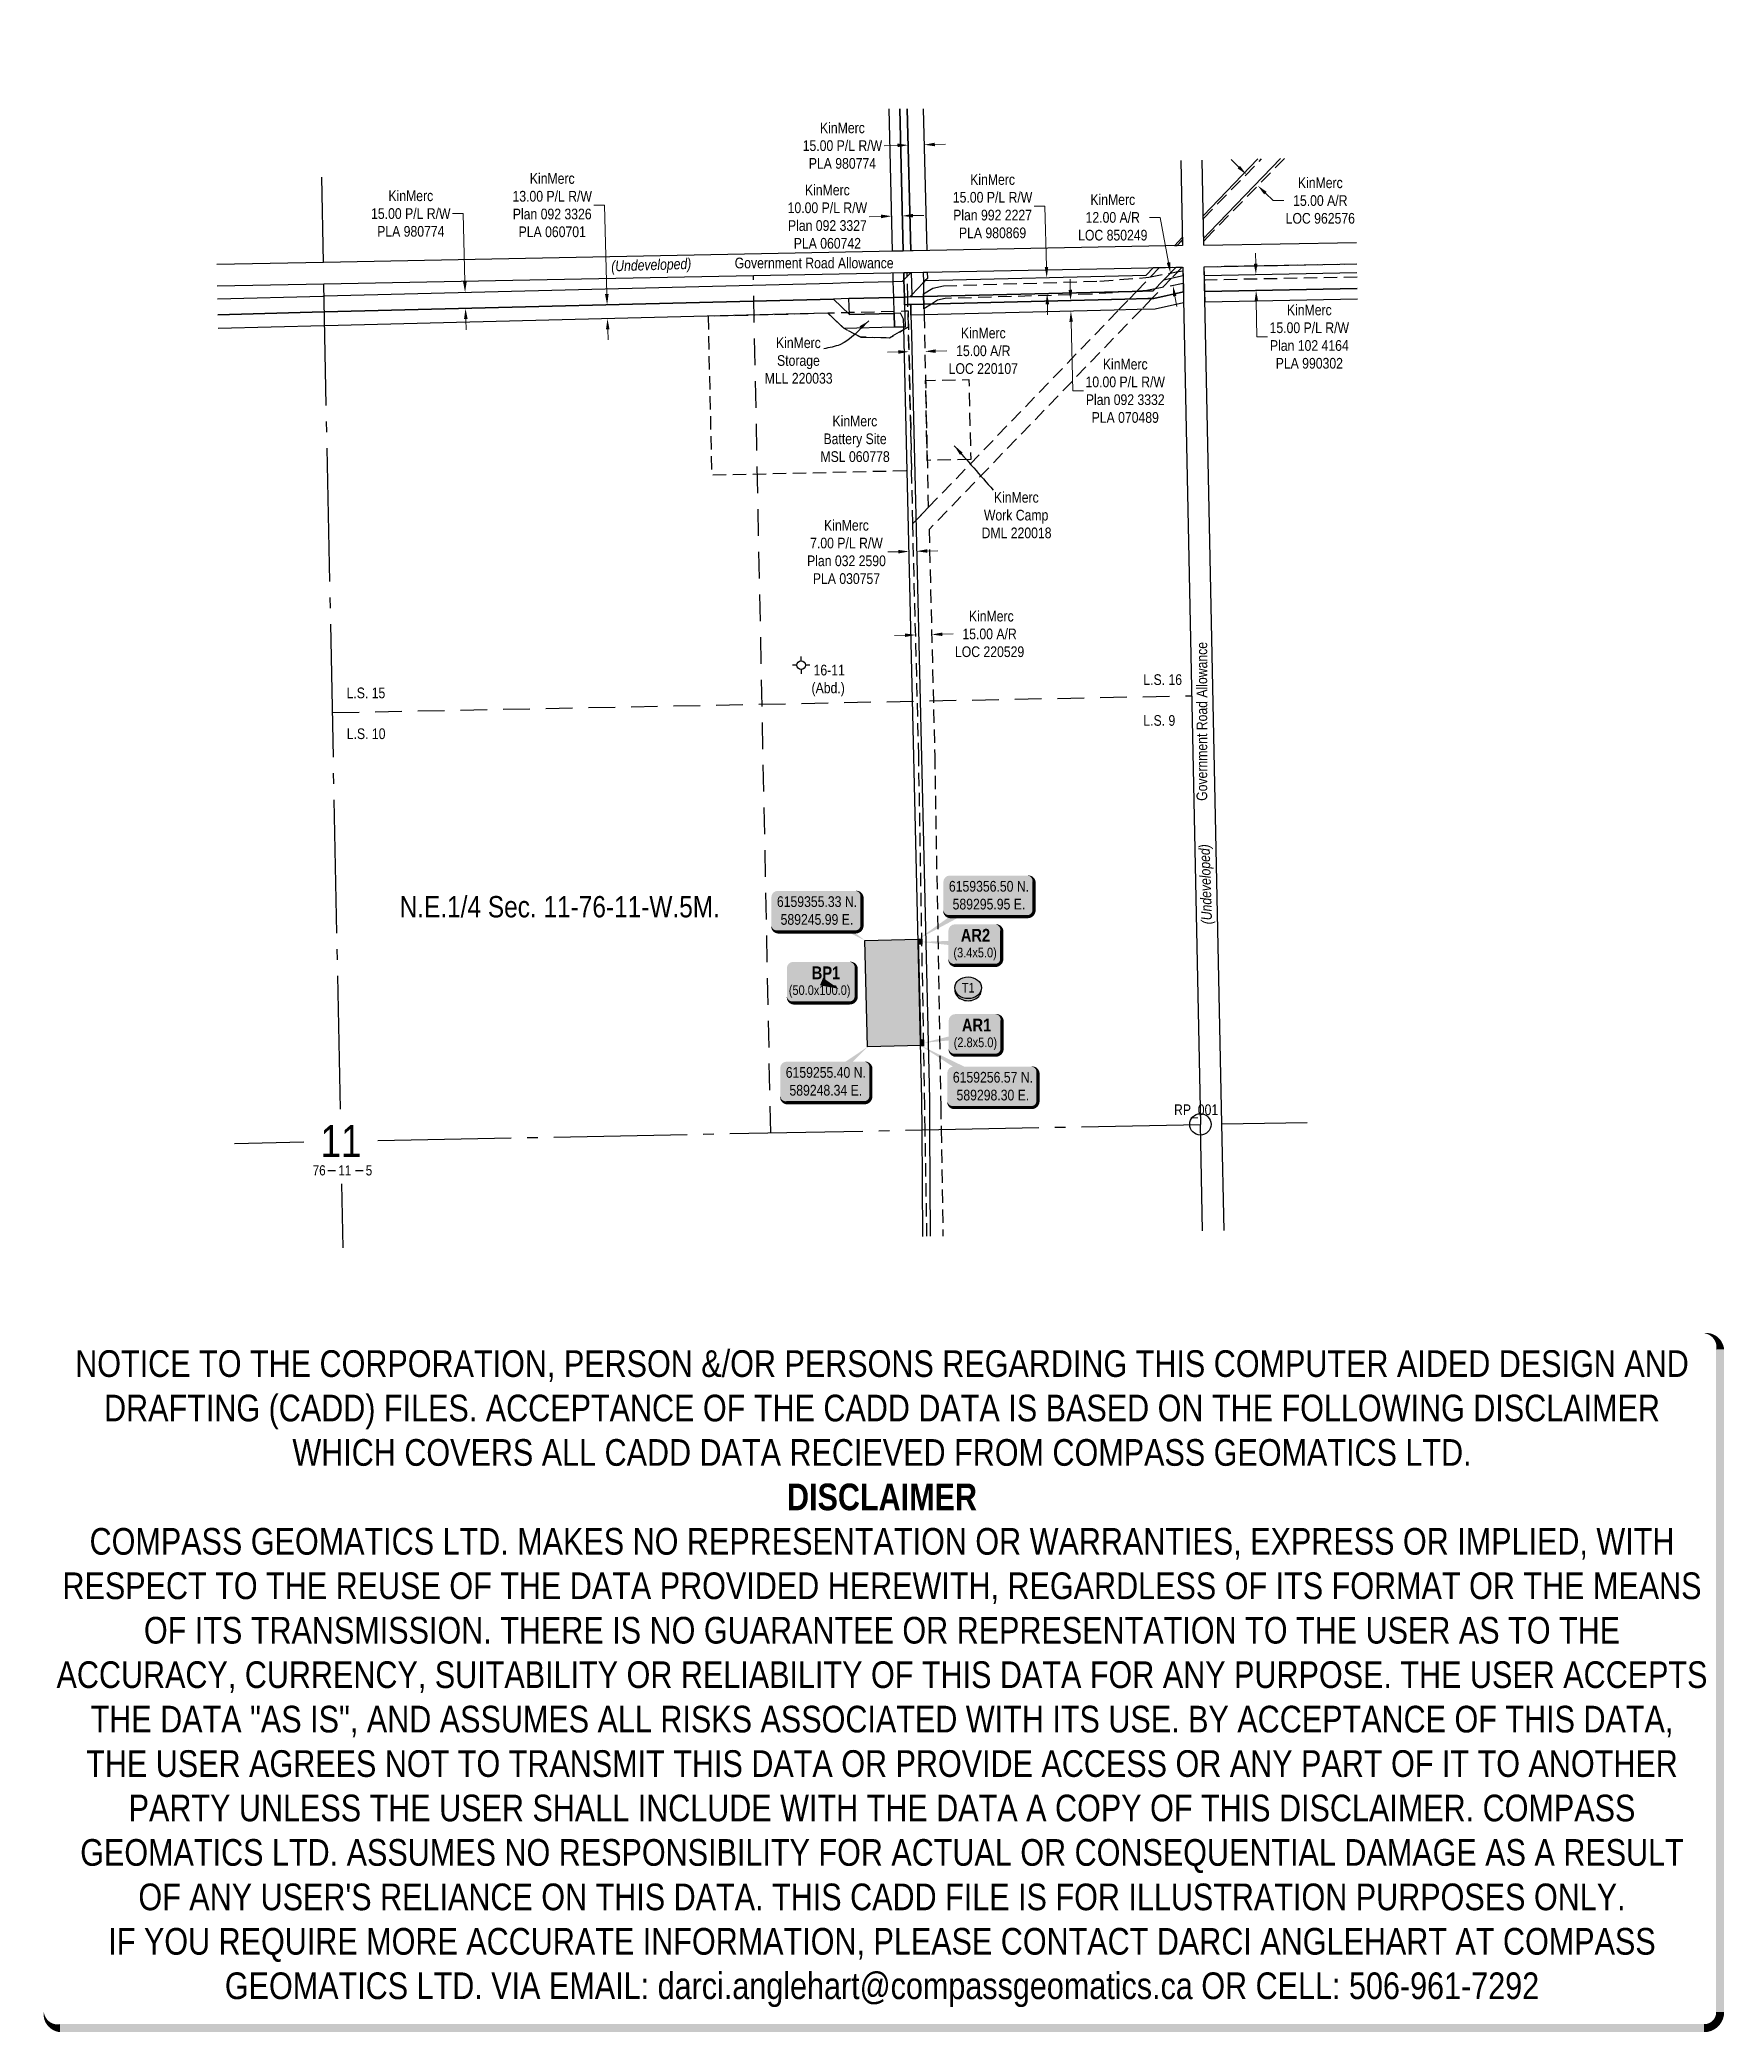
# Model space of a CAD drawing. Extents: x 588472 to 590052, y 6158331 to 6160200.
import ezdxf
from ezdxf.enums import TextEntityAlignment as Align

# ---------------------------------------------------------------- set-up
doc = ezdxf.new("R2010")
doc.units = 0
doc.header["$LTSCALE"] = 5
doc.header["$PDSIZE"] = 0.5
for name, pattern in [('foc-ACCESSROAD', [3.75, 2.5, -1.25]), ('foc-LSD', [8, 5, -3]), ('foc-QUARTERLINE', [33, 25, -3, 2, -3])]:
    doc.linetypes.add(name, pattern=pattern)
doc.layers.get('Defpoints').update_dxf_attribs({"color": 9})
for name, color, linetype in [('10', 1, 'Continuous'), ('35', 37, 'Continuous'), ('9', 3, 'Continuous'), ('AB_SEC_N83UTMz11', 7, 'Continuous'), ('C-AR', 13, 'foc-ACCESSROAD'), ('C-RW', 13, 'Continuous'), ('C-SYMBOL', 7, 'Continuous'), ('C-WS', 13, 'foc-ACCESSROAD'), ('DETAIL-T', 7, 'Continuous'), ('F-WS-S', 190, 'Continuous'), ('L-ROAD-T', 7, 'Continuous'), ('L-SEC', 7, 'Continuous'), ('L-SECLBL', 7, 'Continuous'), ('L-SECQ', 8, 'foc-QUARTERLINE'), ('L-SECTION-LSD', 7, 'foc-LSD'), ('P-CROSSINGS', 250, 'Continuous'), ('P-TEMP-BLOCKS', 250, 'Continuous'), ('P-TEMP-H', 41, 'Continuous'), ('P-TEMP_WORKSPACE', 46, 'Continuous'), ('P-WORKAREA', 113, 'Continuous'), ('P-WORKAREA-H', 111, 'Continuous')]:
    doc.layers.add(name, color=color, linetype=linetype)
for name, color, linetype, lineweight in [('C-AR-T', 13, 'Continuous', 9), ('C-RW-T', 13, 'Continuous', 9), ('C-WS-T', 13, 'Continuous', 9), ('T-TEXT', 48, 'Continuous', 18)]:
    doc.layers.add(name, color=color, linetype=linetype, lineweight=lineweight)
doc.layers.add('DISCLAIMER', color=7, linetype='Continuous', plot=False)
doc.styles.add('100L', font='ARIALN.TTF', dxfattribs={"height": 11})
doc.styles.add('175L', font='ARIALN.TTF', dxfattribs={"height": 20})
doc.styles.add('80', font='ARIALN.TTF', dxfattribs={"height": 10})
doc.styles.add('80CG', font='ARIALN.TTF', dxfattribs={"height": 10})
doc.styles.add('80L', font='ARIALN.TTF', dxfattribs={"height": 10})
doc.styles.add('80LS', font='ARIALNI.TTF', dxfattribs={"height": 10})
doc.styles.add('BOLD', font='ARIALNB.TTF')
doc.styles.add('SIMPLEX', font='ARIALN.TTF')
doc.dimstyles.new('Compass 5 000', dxfattribs={"dimscale": 5, "dimtxt": 9, "dimasz": 2, "dimexe": 0.2, "dimexo": 0.0625, "dimgap": 0.5, "dimtad": 0, "dimtih": 1, "dimtoh": 1, "dimzin": 0, "dimdsep": 46, "dimtxsty": '80CG', "dimcen": 0.1, "dimse1": 1, "dimse2": 1, "dimclrd": 256, "dimclrt": 256, "dimaunit": 1, "dimadec": 4, "dimazin": 0, "dimtfac": 0.06, "dimtofl": 0, "dimtmove": 0, "dimatfit": 1, "dimfxl": 0.2, "dimtolj": 1, "dimtzin": 0, "dimlwd": -1, "dimarcsym": 0})

msp = doc.modelspace()

# ---------------------------------------------------------------- texts
at = {"layer": '35', "color": 3, "style": '80'}
msp.add_attdef('RP_001', (589535.846, 6159191.457), 'RP', height=10, dxfattribs=at)
at = {"layer": 'C-SYMBOL', "color": 3, "style": '175L'}
msp.add_text('N.E.1/4 Sec. 11-76-11-W.5M.', height=19.99172, dxfattribs=at).set_placement((588959.877, 6159370.871), align=Align.BOTTOM_CENTER)
at = {"layer": 'C-WS-T', "attachment_point": 1}
for s, width, gutter_width, insert, char_height, style in [('\\pi11.09707;KinMerc\\P\\pi12.07251;Storage\\P\\pi0.47633;MLL 220033', 63.25143, 100, (589151.523, 6159920.739), 10, '175L'), ('\\pi13.25356;KinMerc\\P\\pi4.84292;Battery Site\\P\\pi1.98481;MSL 060778', 67.56443, 50, (589202.32, 6159847.306), 10, '80L'), ('\\pi17.07124;KinMerc\\P\\pi7.68563;Work Camp\\P\\pi5.49691;DML 220018', 75.18278, 50, (589349.892, 6159775.736), 9.99586, '80L')]:
    msp.add_mtext_dynamic_manual_height_columns(s, width=width, gutter_width=gutter_width, heights=[0], dxfattribs=dict(at, insert=insert, char_height=char_height, style=style))
at = {"layer": 'F-WS-S', "insert": (589191.339, 6159613.771), "char_height": 10, "attachment_point": 1, "style": '175L'}
msp.add_mtext_dynamic_manual_height_columns('\\pi6.52912;16-11\\P\\pi4.5987;(Abd.)', width=39.0064, gutter_width=100, heights=[0], dxfattribs=at)
at = {"layer": 'L-ROAD-T', "style": '80L'}
msp.add_text('Government Road Allowance', height=10, dxfattribs=at).set_placement((589198.388, 6159990.509), align=Align.MIDDLE_CENTER)
msp.add_text('Government Road Allowance', height=10, rotation=90, dxfattribs=at).set_placement((589561.927, 6159560.635), align=Align.MIDDLE_CENTER)
at = {"layer": 'T-TEXT', "style": '80LS'}
for rotation, p in [(1.790504, (589045.62, 6159988.81)), (91.790504, (589565.335, 6159407.866))]:
    msp.add_text('(Undeveloped)', height=10, rotation=rotation, dxfattribs=at).set_placement(p, align=Align.MIDDLE_CENTER)

# ---------------------------------------------------------------- blocks, each defined once
blk = doc.blocks.new('L-SECLBL')
at = {"layer": '9', "color": 7}
for p, q in [((-5.1, -27.8), (-12.3, -27.8)), ((20.7, -27.8), (13.5, -27.8))]:
    blk.add_line(p, q, dxfattribs=at)
at = {"layer": '10', "color": 2, "style": 'SIMPLEX'}
blk.add_attdef('SEC', text='', height=30, dxfattribs=at).set_placement((0, 0), align=Align.MIDDLE)
at = {"layer": '10', "color": 5, "style": '80L'}
blk.add_attdef('TWP', text='', height=9.5, dxfattribs=at).set_placement((-14.4, -27.4), align=Align.MIDDLE_RIGHT)
blk.add_attdef('RGE', text='', height=9.5, dxfattribs=at).set_placement((3.6, -27.4), align=Align.MIDDLE_CENTER)
blk.add_attdef('MER', text='', height=9.5, dxfattribs=at).set_placement((23.2, -27.4), align=Align.MIDDLE_LEFT)
blk = doc.blocks.new('*D457')
at = {"layer": 'C-AR-T', "transparency": 16777216}
for p, q in [((589277.3, 6159907.1), (589267.3, 6159906.9)), ((589312.2, 6159907.9), (589322.7, 6159908.1))]:
    blk.add_line(p, q, dxfattribs=at)
for points in [[(589277.3, 6159908.8), (589277.4, 6159905.4), (589287.3, 6159907.3)], [(589312.2, 6159909.5), (589312.3, 6159906.2), (589302.2, 6159907.6)]]:
    blk.add_solid(points, dxfattribs=at)
at = {"layer": 'Defpoints', "color": 0, "transparency": 16777216}
for p in [(589287.3, 6159910.7), (589302.2, 6159911), (589302.2, 6159907.6)]:
    blk.add_point(p, dxfattribs=at)
at = {"layer": 'C-AR-T', "transparency": 16777216, "insert": (589357, 6159908.1), "char_height": 10, "attachment_point": 5, "style": '80CG'}
blk.add_mtext('\\A1;KinMerc\\P15.00 A/R\\PLOC 220107', dxfattribs=at)
blk = doc.blocks.new('*D458')
at = {"layer": 'C-RW-T', "transparency": 16777216}
for p, q in [((589277.4, 6159719.8), (589267.4, 6159719.5)), ((589304.4, 6159720.4), (589314.4, 6159720.7))]:
    blk.add_line(p, q, dxfattribs=at)
for points in [[(589277.4, 6159721.4), (589277.4, 6159718.1), (589287.4, 6159720)], [(589304.4, 6159722.1), (589304.4, 6159718.8), (589294.4, 6159720.2)]]:
    blk.add_solid(points, dxfattribs=at)
at = {"layer": 'Defpoints', "color": 0, "transparency": 16777216}
for p in [(589286.1, 6159775.7), (589293.1, 6159775.9), (589287.4, 6159720)]:
    blk.add_point(p, dxfattribs=at)
at = {"layer": 'C-RW-T', "transparency": 16777216, "insert": (589228.7, 6159719.5), "char_height": 10, "attachment_point": 5, "style": '80CG'}
blk.add_mtext('\\A1;KinMerc\\P7.00 P/L R/W\\PPlan 032 2590^JPLA 030757', dxfattribs=at)
blk = doc.blocks.new('*D459')
at = {"layer": 'C-RW-T', "transparency": 16777216}
for p, q in [((589291.1, 6160034.9), (589301.1, 6160035.1)), ((589261.2, 6160034.2), (589249.9, 6160033.9))]:
    blk.add_line(p, q, dxfattribs=at)
for points in [[(589261.1, 6160035.9), (589261.2, 6160032.5), (589271.1, 6160034.4)], [(589291.1, 6160036.6), (589291.2, 6160033.2), (589281.2, 6160034.7)]]:
    blk.add_solid(points, dxfattribs=at)
at = {"layer": 'Defpoints', "color": 0, "transparency": 16777216}
for p in [(589270.5, 6160059.4), (589280.6, 6160059.6), (589271.1, 6160034.4)]:
    blk.add_point(p, dxfattribs=at)
at = {"layer": 'C-RW-T', "transparency": 16777216, "insert": (589210.8, 6160033.9), "char_height": 10, "attachment_point": 5, "style": '80CG'}
blk.add_mtext('\\A1;KinMerc\\P10.00 P/L R/W\\PPlan 092 3327\\PPLA 060742', dxfattribs=at)
blk = doc.blocks.new('*D460')
at = {"layer": 'C-RW-T', "transparency": 16777216}
for p, q in [((589438.6, 6159965.3), (589438.4, 6159975.3)), ((589439.4, 6159935.3), (589441, 6159870.6)), ((589441, 6159870.6), (589451, 6159870.6))]:
    blk.add_line(p, q, dxfattribs=at)
for points in [[(589440.3, 6159965.4), (589436.9, 6159965.3), (589438.9, 6159955.3)], [(589441, 6159935.4), (589437.7, 6159935.3), (589439.1, 6159945.3)]]:
    blk.add_solid(points, dxfattribs=at)
at = {"layer": 'Defpoints', "color": 0, "transparency": 16777216}
for p in [(589409.2, 6159954.6), (589409.4, 6159944.6), (589439.1, 6159945.3)]:
    blk.add_point(p, dxfattribs=at)
at = {"layer": 'C-RW-T', "transparency": 16777216, "insert": (589490.1, 6159870.6), "char_height": 10, "attachment_point": 5, "style": '80CG'}
blk.add_mtext('\\A1;KinMerc\\P10.00 P/L R/W\\PPlan 092 3332^JPLA 070489', dxfattribs=at)
blk = doc.blocks.new('*D461')
at = {"layer": 'C-RW-T', "transparency": 16777216}
for p, q in [((589414.8, 6160043.7), (589404.8, 6160043.7)), ((589416.2, 6159986.8), (589414.8, 6160043.7)), ((589417.1, 6159951.8), (589417.3, 6159941.8))]:
    blk.add_line(p, q, dxfattribs=at)
for points in [[(589417.9, 6159986.9), (589414.6, 6159986.8), (589416.5, 6159976.8)], [(589418.7, 6159951.9), (589415.4, 6159951.8), (589416.8, 6159961.8)]]:
    blk.add_solid(points, dxfattribs=at)
at = {"layer": 'Defpoints', "color": 0, "transparency": 16777216}
for p in [(589416.5, 6159976.8), (589428.3, 6159977.1), (589428.6, 6159962.1)]:
    blk.add_point(p, dxfattribs=at)
at = {"layer": 'C-RW-T', "transparency": 16777216, "insert": (589365.7, 6160043.7), "char_height": 10, "attachment_point": 5, "style": '80CG'}
blk.add_mtext('\\A1;KinMerc\\P15.00 P/L R/W\\PPlan 992 2227^JPLA 980869', dxfattribs=at)
blk = doc.blocks.new('*D462')
at = {"layer": 'C-AR-T', "transparency": 16777216}
for p, q in [((589596.5, 6160080.4), (589589.4, 6160087.4)), ((589621.6, 6160056), (589628.7, 6160049)), ((589628.7, 6160049), (589638.7, 6160049))]:
    blk.add_line(p, q, dxfattribs=at)
for points in [[(589597.7, 6160081.6), (589595.4, 6160079.3), (589603.7, 6160073.5)], [(589622.7, 6160057.2), (589620.4, 6160054.8), (589614.4, 6160063)]]:
    blk.add_solid(points, dxfattribs=at)
at = {"layer": 'Defpoints', "color": 0, "transparency": 16777216}
for p in [(589640.4, 6160111), (589651.1, 6160100.5), (589603.7, 6160073.5)]:
    blk.add_point(p, dxfattribs=at)
at = {"layer": 'C-AR-T', "transparency": 16777216, "insert": (589673, 6160049), "char_height": 10, "attachment_point": 5, "style": '80CG'}
blk.add_mtext('\\A1;KinMerc\\P15.00 A/R^JLOC 962576', dxfattribs=at)
blk = doc.blocks.new('*D463')
at = {"layer": 'C-RW-T', "transparency": 16777216}
for p, q in [((589612.4, 6159989.7), (589612.2, 6159999.7)), ((589613, 6159954.7), (589613.6, 6159921.4)), ((589613.6, 6159921.4), (589623.6, 6159921.4))]:
    blk.add_line(p, q, dxfattribs=at)
for points in [[(589614, 6159989.8), (589610.7, 6159989.7), (589612.6, 6159979.7)], [(589614.7, 6159954.8), (589611.4, 6159954.7), (589612.8, 6159964.7)]]:
    blk.add_solid(points, dxfattribs=at)
at = {"layer": 'Defpoints', "color": 0, "transparency": 16777216}
for p in [(589619.3, 6159979.9), (589612.8, 6159964.7), (589619.6, 6159964.9)]:
    blk.add_point(p, dxfattribs=at)
at = {"layer": 'C-RW-T', "transparency": 16777216, "insert": (589662.7, 6159921.4), "char_height": 10, "attachment_point": 5, "style": '80CG'}
blk.add_mtext('\\A1;KinMerc\\P15.00 P/L R/W\\PPlan 102 4164\\PPLA 990302', dxfattribs=at)
blk = doc.blocks.new('*D464')
at = {"layer": 'C-RW-T', "transparency": 16777216}
for p, q in [((589276.6, 6160100.8), (589264, 6160100.5)), ((589311.6, 6160101.6), (589321.6, 6160101.9))]:
    blk.add_line(p, q, dxfattribs=at)
for points in [[(589276.5, 6160102.5), (589276.6, 6160099.1), (589286.6, 6160101)], [(589311.5, 6160103.3), (589311.6, 6160100), (589301.6, 6160101.4)]]:
    blk.add_solid(points, dxfattribs=at)
at = {"layer": 'Defpoints', "color": 0, "transparency": 16777216}
for p in [(589284.2, 6160199.4), (589299.2, 6160199.8), (589301.6, 6160101.4)]:
    blk.add_point(p, dxfattribs=at)
at = {"layer": 'C-RW-T', "transparency": 16777216, "insert": (589224.9, 6160100.5), "char_height": 10, "attachment_point": 5, "style": '80CG'}
blk.add_mtext('\\A1;KinMerc\\P15.00 P/L R/W^JPLA 980774', dxfattribs=at)
blk = doc.blocks.new('Gabd')
for p, q in [((-0.81, 0), (-1.62, 0)), ((0, 0.81), (0, 1.62)), ((1.62, 0), (0.81, 0)), ((0, -0.81), (0, -1.62))]:
    blk.add_line(p, q)
blk.add_circle((0, 0), 0.8)
blk = doc.blocks.new('*D471')
at = {"layer": 'C-RW-T', "transparency": 16777216}
for p, q in [((588869.3, 6160036.8), (588859.3, 6160036.8)), ((588870.9, 6159972.9), (588869.3, 6160036.8)), ((588871.8, 6159937.9), (588872, 6159927.9))]:
    blk.add_line(p, q, dxfattribs=at)
for points in [[(588872.6, 6159973), (588869.2, 6159972.9), (588871.1, 6159962.9)], [(588873.5, 6159938), (588870.1, 6159937.9), (588871.5, 6159947.9)]]:
    blk.add_solid(points, dxfattribs=at)
at = {"layer": 'Defpoints', "color": 0, "transparency": 16777216}
for p in [(588871.1, 6159962.9), (588873.2, 6159963), (588873.6, 6159948)]:
    blk.add_point(p, dxfattribs=at)
at = {"layer": 'C-RW-T', "transparency": 16777216, "insert": (588820.2, 6160036.8), "char_height": 10, "attachment_point": 5, "style": '80CG'}
blk.add_mtext('\\A1;KinMerc\\P15.00 P/L R/W^JPLA 980774', dxfattribs=at)
blk = doc.blocks.new('*D472')
at = {"layer": 'C-RW-T', "transparency": 16777216}
for p, q in [((589001.9, 6160044.7), (588991.9, 6160044.7)), ((589004, 6159961.3), (589001.9, 6160044.7)), ((589004.8, 6159928.3), (589005.1, 6159918.3))]:
    blk.add_line(p, q, dxfattribs=at)
for points in [[(589005.7, 6159961.4), (589002.3, 6159961.3), (589004.3, 6159951.3)], [(589006.5, 6159928.4), (589003.2, 6159928.3), (589004.6, 6159938.3)]]:
    blk.add_solid(points, dxfattribs=at)
at = {"layer": 'Defpoints', "color": 0, "transparency": 16777216}
for p in [(588924.6, 6159949.3), (589004.3, 6159951.3), (588924.9, 6159936.3)]:
    blk.add_point(p, dxfattribs=at)
at = {"layer": 'C-RW-T', "transparency": 16777216, "insert": (588952.8, 6160044.7), "char_height": 10, "attachment_point": 5, "style": '80CG'}
blk.add_mtext('\\A1;KinMerc\\P13.00 P/L R/W\\PPlan 092 3326^JPLA 060701', dxfattribs=at)
blk = doc.blocks.new('*U507')
at = {"true_color": 0xff8aff}
h = blk.add_hatch(color=211, dxfattribs=at)
edge = h.paths.add_edge_path()
edge.add_line((-26.5, -20), (26.5, -20))
edge.add_arc((26.5, -14), 6, 270, 360)
edge.add_line((32.5, -14), (32.5, 12.5))
edge.add_arc((26.5, 12.5), 6, 0, 90)
edge.add_line((26.5, 18.5), (-26.5, 18.5))
edge.add_arc((-26.5, 12.5), 6, 90, 180)
edge.add_line((-32.5, 12.5), (-32.5, -14))
edge.add_arc((-26.5, -14), 6, 180, 270)
at = {"color": 250, "flags": 128}
blk.add_lwpolyline([(-26.5, -20, 3, 3, 0), (26.5, -20, 3, 3, 0.414214), (32.5, -14, 3, 3, 0), (32.5, 12.5, 3, 0, 0.414214), (26.5, 18.5, 0, 0, 0), (-26.5, 18.5, 0, 0, 0.414214), (-32.5, 12.5, 0, 0, 0), (-32.5, -14, 0, 3, 0.414214)], format="xyseb", close=True, dxfattribs=at)
at = {"flags": 128}
blk.add_lwpolyline([(16.2, -6.8, 0, 7.5, 0), (0, 0, 0, 0, 0)], format="xyseb", dxfattribs=at)
at = {"color": 250}
for tag, p, height, style in [('TEMP_AREA_W1_001', (-9.2, 2.2), 12, 'BOLD'), ('ENTER_TEXT_001', (-30.7, -12.5), 9, '80')]:
    blk.add_attdef(tag, p, '', height=height, dxfattribs=dict(at, style=style))
blk = doc.blocks.new('*U510')
h = blk.add_hatch(color=111)
edge = h.paths.add_edge_path()
edge.add_line((-19, -20), (19, -20))
edge.add_arc((19, -14), 6, 270, 360)
edge.add_line((25, -14), (25, 12.5))
edge.add_arc((19, 12.5), 6, 0, 90)
edge.add_line((19, 18.5), (-19, 18.5))
edge.add_arc((-19, 12.5), 6, 90, 180)
edge.add_line((-25, 12.5), (-25, -14))
edge.add_arc((-19, -14), 6, 180, 270)
at = {"color": 250, "flags": 128}
blk.add_lwpolyline([(-19, -20, 3, 3, 0), (19, -20, 3, 3, 0.414214), (25, -14, 3, 3, 0), (25, 12.5, 3, 0, 0.414214), (19, 18.5, 0, 0, 0), (-19, 18.5, 0, 0, 0.414214), (-25, 12.5, 0, 0, 0), (-25, -14, 0, 3, 0.414214)], format="xyseb", close=True, dxfattribs=at)
at = {"flags": 128}
blk.add_lwpolyline([(-51, 2.1, 0, 7.5, 0), (0, 0, 0, 0, 0)], format="xyseb", dxfattribs=at)
at = {"color": 250}
for tag, p, height, style in [('TEMP_AREA_W1_001', (-9.2, 2.2), 12, 'BOLD'), ('ENTER_TEXT_001', (-30.7, -12.5), 9, '80')]:
    blk.add_attdef(tag, p, '', height=height, dxfattribs=dict(at, style=style))
blk = doc.blocks.new('*U511')
h = blk.add_hatch(color=111)
edge = h.paths.add_edge_path()
edge.add_line((-19, -20), (19, -20))
edge.add_arc((19, -14), 6, 270, 360)
edge.add_line((25, -14), (25, 12.5))
edge.add_arc((19, 12.5), 6, 0, 90)
edge.add_line((19, 18.5), (-19, 18.5))
edge.add_arc((-19, 12.5), 6, 90, 180)
edge.add_line((-25, 12.5), (-25, -14))
edge.add_arc((-19, -14), 6, 180, 270)
at = {"color": 250, "flags": 128}
blk.add_lwpolyline([(-19, -20, 3, 3, 0), (19, -20, 3, 3, 0.414214), (25, -14, 3, 3, 0), (25, 12.5, 3, 0, 0.414214), (19, 18.5, 0, 0, 0), (-19, 18.5, 0, 0, 0.414214), (-25, 12.5, 0, 0, 0), (-25, -14, 0, 3, 0.414214)], format="xyseb", close=True, dxfattribs=at)
at = {"flags": 128}
blk.add_lwpolyline([(-49.1, -8.5, 0, 7.5, 0), (0, 0, 0, 0, 0)], format="xyseb", dxfattribs=at)
at = {"color": 250}
for tag, p, height, style in [('TEMP_AREA_W1_001', (-9.2, 2.2), 12, 'BOLD'), ('ENTER_TEXT_001', (-30.7, -12.5), 9, '80')]:
    blk.add_attdef(tag, p, '', height=height, dxfattribs=dict(at, style=style))
blk = doc.blocks.new('*D512')
at = {"layer": 'C-AR-T', "transparency": 16777216}
for p, q in [((589283.6, 6159641.5), (589273.6, 6159641.2)), ((589318.6, 6159642.3), (589328.6, 6159642.6))]:
    blk.add_line(p, q, dxfattribs=at)
for points in [[(589283.5, 6159643.1), (589283.6, 6159639.8), (589293.6, 6159641.7)], [(589318.5, 6159644), (589318.6, 6159640.7), (589308.6, 6159642.1)]]:
    blk.add_solid(points, dxfattribs=at)
at = {"layer": 'Defpoints', "color": 0, "transparency": 16777216}
for p in [(589293.8, 6159633.4), (589308.6, 6159642.1), (589308.8, 6159633.8)]:
    blk.add_point(p, dxfattribs=at)
at = {"layer": 'C-AR-T', "transparency": 16777216, "insert": (589362.9, 6159642.6), "char_height": 10, "attachment_point": 5, "style": '80CG'}
blk.add_mtext('\\A1; KinMerc\\P15.00 A/R\\PLOC 220529', dxfattribs=at)
blk = doc.blocks.new('*U523')
h = blk.add_hatch(color=254)
edge = h.paths.add_edge_path()
edge.add_line((-36.5, -20), (36.5, -20))
edge.add_arc((36.5, -14), 6, 270, 360)
edge.add_line((42.5, -14), (42.5, 12.5))
edge.add_arc((36.5, 12.5), 6, 0, 90)
edge.add_line((36.5, 18.5), (-36.5, 18.5))
edge.add_arc((-36.5, 12.5), 6, 90, 180)
edge.add_line((-42.5, 12.5), (-42.5, -14))
edge.add_arc((-36.5, -14), 6, 180, 270)
at = {"color": 1, "flags": 128}
blk.add_lwpolyline([(-36.5, -20, 3, 3, 0), (36.5, -20, 3, 3, 0.414214), (42.5, -14, 3, 3, 0), (42.5, 12.5, 3, 0, 0.414214), (36.5, 18.5, 0, 0, 0), (-36.5, 18.5, 0, 0, 0.414214), (-42.5, 12.5, 0, 0, 0), (-42.5, -14, 0, 3, 0.414214)], format="xyseb", close=True, dxfattribs=at)
blk.add_lwpolyline([(45.2, -27.9, 0, 10, 0), (0, 0, 5, 5, 0)], format="xyseb", dxfattribs=at)
at = {"color": 1, "style": '80'}
blk.add_attdef('ENTER_TEXT_001', (-36, -5), '', height=10, dxfattribs=at)
blk = doc.blocks.new('Well_proximity')
h = blk.add_hatch(color=191)
h.dxf.hatch_style = 1
edge = h.paths.add_edge_path()
edge.add_ellipse((0, 0), major_axis=(-12.5, 0), ratio=0.816297, start_angle=0, end_angle=360)
h = blk.add_hatch(color=250)
h.dxf.hatch_style = 1
edge = h.paths.add_edge_path()
edge.add_ellipse((0, -2), major_axis=(-12.5, 0), ratio=0.816297, start_angle=0, end_angle=180)
edge.add_line((12.5, -2), (12.5, 0))
edge.add_ellipse((0, 0), major_axis=(-12.5, 0), ratio=0.816297, start_angle=0, end_angle=180, ccw=False)
edge.add_line((-12.5, 0), (-12.5, -2))
at = {"color": 250}
blk.add_ellipse((0, 0), major_axis=(-12.5, 0), ratio=0.816297, dxfattribs=at)
blk.add_ellipse((0, -2), major_axis=(-12.5, 0), ratio=0.816297, start_param=0, end_param=3.141593, dxfattribs=at)
at = {"color": 250, "style": '80L'}
blk.add_attdef('CROSSING', text='', height=9, dxfattribs=at).set_placement((0.1, 0), align=Align.MIDDLE_CENTER)
blk = doc.blocks.new('*D528')
at = {"layer": 'C-AR-T', "transparency": 16777216}
for p, q in [((589522.7, 6160033.2), (589512.7, 6160033.2)), ((589530.6, 6159990.9), (589522.7, 6160033.2)), ((589536.5, 6159959.5), (589538.4, 6159949.7))]:
    blk.add_line(p, q, dxfattribs=at)
for points in [[(589532.3, 6159991.2), (589529, 6159990.6), (589532.5, 6159981.1)], [(589538.2, 6159959.8), (589534.9, 6159959.2), (589534.7, 6159969.4)]]:
    blk.add_solid(points, dxfattribs=at)
at = {"layer": 'Defpoints', "color": 0, "transparency": 16777216}
for p in [(589528.5, 6159980.4), (589532.5, 6159981.1), (589530.7, 6159968.6)]:
    blk.add_point(p, dxfattribs=at)
at = {"layer": 'C-AR-T', "transparency": 16777216, "insert": (589478.4, 6160033.2), "char_height": 10, "attachment_point": 5, "style": '80CG'}
blk.add_mtext('\\A1;KinMerc\\P12.00 A/R^JLOC 850249', dxfattribs=at)
blk = doc.blocks.new('*U529')
h = blk.add_hatch(color=254)
edge = h.paths.add_edge_path()
edge.add_line((-36.5, -20), (36.5, -20))
edge.add_arc((36.5, -14), 6, 270, 360)
edge.add_line((42.5, -14), (42.5, 12.5))
edge.add_arc((36.5, 12.5), 6, 0, 90)
edge.add_line((36.5, 18.5), (-36.5, 18.5))
edge.add_arc((-36.5, 12.5), 6, 90, 180)
edge.add_line((-42.5, 12.5), (-42.5, -14))
edge.add_arc((-36.5, -14), 6, 180, 270)
at = {"color": 1, "flags": 128}
blk.add_lwpolyline([(-36.5, -20, 3, 3, 0), (36.5, -20, 3, 3, 0.414214), (42.5, -14, 3, 3, 0), (42.5, 12.5, 3, 0, 0.414214), (36.5, 18.5, 0, 0, 0), (-36.5, 18.5, 0, 0, 0.414214), (-42.5, 12.5, 0, 0, 0), (-42.5, -14, 0, 3, 0.414214)], format="xyseb", close=True, dxfattribs=at)
blk.add_lwpolyline([(39.3, 32.3, 0, 10, 0), (0, 0, 5, 5, 0)], format="xyseb", dxfattribs=at)
at = {"color": 1, "style": '80'}
blk.add_attdef('ENTER_TEXT_001', (-36, -5), '', height=10, dxfattribs=at)
blk = doc.blocks.new('*U530')
h = blk.add_hatch(color=254)
edge = h.paths.add_edge_path()
edge.add_line((-36.5, -20), (36.5, -20))
edge.add_arc((36.5, -14), 6, 270, 360)
edge.add_line((42.5, -14), (42.5, 12.5))
edge.add_arc((36.5, 12.5), 6, 0, 90)
edge.add_line((36.5, 18.5), (-36.5, 18.5))
edge.add_arc((-36.5, 12.5), 6, 90, 180)
edge.add_line((-42.5, 12.5), (-42.5, -14))
edge.add_arc((-36.5, -14), 6, 180, 270)
at = {"color": 1, "flags": 128}
blk.add_lwpolyline([(-67.4, 38.1, 0, 10, 0), (0, 0, 5, 5, 0)], format="xyseb", dxfattribs=at)
blk.add_lwpolyline([(-36.5, -20, 3, 3, 0), (36.5, -20, 3, 3, 0.414214), (42.5, -14, 3, 3, 0), (42.5, 12.5, 3, 0, 0.414214), (36.5, 18.5, 0, 0, 0), (-36.5, 18.5, 0, 0, 0.414214), (-42.5, 12.5, 0, 0, 0), (-42.5, -14, 0, 3, 0.414214)], format="xyseb", close=True, dxfattribs=at)
at = {"color": 1, "style": '80'}
blk.add_attdef('ENTER_TEXT_001', (-36, -5), '', height=10, dxfattribs=at)
blk = doc.blocks.new('*U531')
h = blk.add_hatch(color=254)
edge = h.paths.add_edge_path()
edge.add_line((-36.5, -20), (36.5, -20))
edge.add_arc((36.5, -14), 6, 270, 360)
edge.add_line((42.5, -14), (42.5, 12.5))
edge.add_arc((36.5, 12.5), 6, 0, 90)
edge.add_line((36.5, 18.5), (-36.5, 18.5))
edge.add_arc((-36.5, 12.5), 6, 90, 180)
edge.add_line((-42.5, 12.5), (-42.5, -14))
edge.add_arc((-36.5, -14), 6, 180, 270)
at = {"color": 1, "flags": 128}
blk.add_lwpolyline([(-36.5, -20, 3, 3, 0), (36.5, -20, 3, 3, 0.414214), (42.5, -14, 3, 3, 0), (42.5, 12.5, 3, 0, 0.414214), (36.5, 18.5, 0, 0, 0), (-36.5, 18.5, 0, 0, 0.414214), (-42.5, 12.5, 0, 0, 0), (-42.5, -14, 0, 3, 0.414214)], format="xyseb", close=True, dxfattribs=at)
blk.add_lwpolyline([(-66.1, -41.1, 0, 10, 0), (0, 0, 5, 5, 0)], format="xyseb", dxfattribs=at)
at = {"color": 1, "style": '80'}
blk.add_attdef('ENTER_TEXT_001', (-36, -5), '', height=10, dxfattribs=at)
blk = doc.blocks.new('Disclaimer_Legal')
at = {"layer": 'DISCLAIMER', "color": 254, "flags": 128}
blk.add_lwpolyline([(-3612.9, -1104.6, 37.5, 37.5, 0), (4096.1, -1104.6, 37.5, 37.5, 0.414214), (4171.1, -1029.6, 37.5, 37.5, 0), (4171.1, 2078.7, 37.5, 0, 0.414214), (4096.1, 2153.7, 0, 0, 0), (-3612.9, 2153.7, 0, 0, 0.414214), (-3687.9, 2078.7, 0, 0, 0), (-3687.9, -1029.6, 0, 37.5, 0.414214)], format="xyseb", close=True, dxfattribs=at)
at = {"layer": 'DISCLAIMER', "color": 254, "insert": (241.6, 533.9), "char_height": 125, "width": 7717.568, "attachment_point": 5, "style": '80'}
blk.add_mtext('NOTICE TO THE CORPORATION, PERSON &/OR PERSONS REGARDING THIS COMPUTER AIDED DESIGN AND DRAFTING (CADD) FILES. ACCEPTANCE OF THE CADD DATA IS BASED ON THE FOLLOWING DISCLAIMER WHICH COVERS ALL CADD DATA RECIEVED FROM COMPASS GEOMATICS LTD.\\P{\\fArial Narrow|b1|i0|c0|p34;DISCLAIMER}\\PCOMPASS GEOMATICS LTD. MAKES NO REPRESENTATION OR WARRANTIES, EXPRESS OR IMPLIED, WITH RESPECT TO THE REUSE OF THE DATA PROVIDED HEREWITH, REGARDLESS OF ITS FORMAT OR THE MEANS OF ITS TRANSMISSION. THERE IS NO GUARANTEE OR REPRESENTATION TO THE USER AS TO THE ACCURACY, CURRENCY, SUITABILITY OR RELIABILITY OF THIS DATA FOR ANY PURPOSE. THE USER ACCEPTS THE DATA "AS IS", AND ASSUMES ALL RISKS ASSOCIATED WITH ITS USE. BY ACCEPTANCE OF THIS DATA, THE USER AGREES NOT TO TRANSMIT THIS DATA OR PROVIDE ACCESS OR ANY PART OF IT TO ANOTHER PARTY UNLESS THE USER SHALL INCLUDE WITH THE DATA A COPY OF THIS DISCLAIMER. COMPASS GEOMATICS LTD. ASSUMES NO RESPONSIBILITY FOR ACTUAL OR CONSEQUENTIAL DAMAGE AS A RESULT OF ANY USER\'S RELIANCE ON THIS DATA. THIS CADD FILE IS FOR ILLUSTRATION PURPOSES ONLY.\\PIF YOU REQUIRE MORE ACCURATE INFORMATION, PLEASE CONTACT DARCI ANGLEHART AT COMPASS GEOMATICS LTD. VIA EMAIL: darci.anglehart@compassgeomatics.ca OR CELL: 506-961-7292', dxfattribs=at)

# ---------------------------------------------------------------- dimensions: what is measured, and where the dimension line sits
at = {"layer": 'C-AR-T'}
for base, p1, p2, angle, text, picture, middle in [((589603.69, 6160073.453), (589651.118, 6160100.504), (589640.386, 6160110.994), 135.65206, 'KinMerc\\P15.00 A/R^JLOC 962576', '*D462', (589673.025, 6160048.983)), ((589532.484, 6159981.097), (589530.714, 6159968.61), (589528.518, 6159980.356), 100.587592, 'KinMerc\\P12.00 A/R^JLOC 850249', '*D528', (589478.423, 6160033.239)), ((589302.234, 6159907.648), (589287.252, 6159910.671), (589302.161, 6159910.993), 1.237404, 'KinMerc\\P15.00 A/R\\PLOC 220107', '*D457', (589357.035, 6159908.091))]:
    dim = msp.add_linear_dim(base=base, p1=p1, p2=p2, angle=angle, text=text, dimstyle='Compass 5 000', dxfattribs=at)
    dim.commit()
    dim.dimension.update_dxf_attribs({"geometry": picture, "text_midpoint": middle, "dimtype": 161})
dim = msp.add_aligned_dim(p1=(589293.764, 6159633.399), p2=(589308.788, 6159633.775), distance=8.305, text=' KinMerc\\P15.00 A/R\\PLOC 220529', dimstyle='Compass 5 000', dxfattribs=at)
dim.commit()
dim.dimension.update_dxf_attribs({"geometry": '*D512', "text_midpoint": (589362.888, 6159642.579)})
at = {"layer": 'C-RW-T'}
for base, p1, p2, angle, text, picture, middle in [((589301.564, 6160101.4), (589284.192, 6160199.396), (589299.199, 6160199.756), 1.377229, 'KinMerc\\P15.00 P/L R/W^JPLA 980774', '*D464', (589224.927, 6160100.497)), ((589416.471, 6159976.816), (589428.628, 6159962.126), (589428.261, 6159977.105), 91.40485, 'KinMerc\\P15.00 P/L R/W\\PPlan 992 2227^JPLA 980869', '*D461', (589365.744, 6160043.724)), ((589271.149, 6160034.428), (589280.551, 6160059.606), (589270.549, 6160059.365), 181.378458, 'KinMerc\\P10.00 P/L R/W\\PPlan 092 3327\\PPLA 060742', '*D459', (589210.79, 6160033.916)), ((589612.844, 6159964.731), (589619.327, 6159979.861), (589619.606, 6159964.856), 271.063125, 'KinMerc\\P15.00 P/L R/W\\PPlan 102 4164\\PPLA 990302', '*D463', (589662.734, 6159921.41)), ((589439.12, 6159945.332), (589409.189, 6159954.57), (589409.441, 6159944.581), 271.44958, 'KinMerc\\P10.00 P/L R/W\\PPlan 092 3332^JPLA 070489', '*D460', (589490.098, 6159870.582)), ((589287.393, 6159720.017), (589293.086, 6159775.863), (589286.082, 6159775.699), 181.348605, 'KinMerc\\P7.00 P/L R/W\\PPlan 032 2590^JPLA 030757', '*D458', (589228.674, 6159719.546))]:
    dim = msp.add_linear_dim(base=base, p1=p1, p2=p2, angle=angle, text=text, dimstyle='Compass 5 000', dxfattribs=at)
    dim.commit()
    dim.dimension.update_dxf_attribs({"geometry": picture, "text_midpoint": middle, "dimtype": 161})
at = {"layer": 'C-RW-T', "color": 5}
for base, p1, p2, angle, text, picture, middle in [((589004.258, 6159951.321), (588924.933, 6159936.289), (588924.602, 6159949.291), 91.459905, 'KinMerc\\P13.00 P/L R/W\\PPlan 092 3326^JPLA 060701', '*D472', (588952.792, 6160044.717)), ((588871.15, 6159962.941), (588873.576, 6159947.99), (588873.194, 6159962.994), 91.459871, 'KinMerc\\P15.00 P/L R/W^JPLA 980774', '*D471', (588820.181, 6160036.807))]:
    dim = msp.add_linear_dim(base=base, p1=p1, p2=p2, angle=angle, text=text, dimstyle='Compass 5 000', dxfattribs=at)
    dim.commit()
    dim.dimension.update_dxf_attribs({"geometry": picture, "text_midpoint": middle, "dimtype": 161})

# ---------------------------------------------------------------- hatches: boundary and pattern name
at = {"layer": 'P-TEMP-H'}
h = msp.add_hatch(color=256, dxfattribs=at)
h.dxf.hatch_style = 1
h.paths.add_polyline_path([(589248.338, 6159255.396), (589245.985, 6159355.328), (589295.951, 6159356.504), (589298.303, 6159256.573)])
at = {"layer": 'P-WORKAREA-H'}
h = msp.add_hatch(color=256, dxfattribs=at)
h.dxf.hatch_style = 1
h.paths.add_polyline_path([(589295.951, 6159356.504), (589299.391, 6159356.585), (589299.477, 6159351.588), (589296.069, 6159351.507)])
h = msp.add_hatch(color=256, dxfattribs=at)
h.dxf.hatch_style = 1
h.paths.add_polyline_path([(589298.303, 6159256.573), (589301.117, 6159256.639), (589301.031, 6159261.636), (589298.186, 6159261.569)])

# ---------------------------------------------------------------- linework, layer by layer
at = {"layer": '35', "color": 3}
msp.add_circle((589560.594, 6159182.74), 10, dxfattribs=at)
at = {"layer": 'AB_SEC_N83UTMz11'}
for p, q in [((589562.613, 6159082.802), (589560.594, 6159182.741)), ((589582.718, 6159083.194), (589580.699, 6159183.108))]:
    msp.add_line(p, q, dxfattribs=at)
at = {"layer": 'C-AR'}
for points in [[(589639.407, 6160088.523), (589571.751, 6160019.309), (589563.75, 6160011.124), (589563.7, 6160013.642), (589563.588, 6160019.161), (589563.327, 6160032.16), (589618.013, 6160088.106)], [(589304.15, 6159077.773), (589302.471, 6159177.655), (589302.099, 6159199.81), (589296.432, 6159527.893), (589290.912, 6159746.148), (589293.716, 6159749.058), (589305.397, 6159761.183), (589483.901, 6159946.465), (589493.771, 6159956.711), (589500.699, 6159963.903), (589522.238, 6159986.261), (589537.691, 6159986.563), (589538.382, 6159986.577), (589543.512, 6159986.677), (589533.598, 6159976.394), (589515.141, 6159957.252), (589505.261, 6159947.006), (589306.113, 6159740.485), (589311.434, 6159528.221), (589317.104, 6159200.066), (589317.475, 6159177.95), (589319.154, 6159078.065)], [(589707.478, 6159977.199), (589565.471, 6159974.544), (589564.491, 6159974.525), (589564.403, 6159978.842), (589564.235, 6159987.054), (589707.207, 6159989.65)]]:
    msp.add_lwpolyline(points, dxfattribs=at)
for points in [[(589543.725, 6160006.793), (589538.43, 6160006.689), (589543.62, 6160012), (589543.725, 6160006.793)], [(589293.716, 6159749.058), (589290.912, 6159746.148), (589288.921, 6159835.669), (589286.81, 6159930.553), (589286.345, 6159951.465), (589286.187, 6159958.566), (589285.754, 6159978.011), (589285.673, 6159981.638), (589289.335, 6159981.709), (589300.565, 6159981.928), (589300.805, 6159972.092), (589301.081, 6159958.982), (589301.25, 6159951.837), (589301.496, 6159941.849), (589305.397, 6159761.183), (589293.716, 6159749.058)], [(589308.302, 6159952.015), (589301.387, 6159947.67), (589301.256, 6159951.837), (589301.085, 6159958.982), (589301.06, 6159961.663), (589309.562, 6159967.001), (589319.767, 6159969.147), (589466.155, 6159973.491), (589509.31, 6159976.765), (589512.314, 6159977.327), (589532.444, 6159981.089), (589537.756, 6159982.082), (589544.199, 6159983.287), (589544.291, 6159978.791), (589544.447, 6159971.168), (589523.235, 6159967.218), (589518.255, 6159966.291), (589510.31, 6159964.811), (589499.206, 6159963.897), (589496.704, 6159963.83), (589458.324, 6159961.258), (589321.191, 6159957.189), (589314.144, 6159955.708), (589308.302, 6159952.015)]]:
    msp.add_lwpolyline(points, close=True, dxfattribs=at)
at = {"layer": 'C-RW', "flags": 128}
for points in [[(589278.735, 6160135.037), (589281.945, 6160001.677), (589271.941, 6160001.482), (589268.728, 6160135.037)], [(589285.741, 6160135.037), (589288.948, 6160001.814), (589281.945, 6160001.677), (589278.735, 6160135.037)], [(589300.755, 6160135.037), (589303.662, 6160014.125), (589303.951, 6160002.107), (589288.948, 6160001.814), (589285.741, 6160135.037)], [(589635.633, 6160088.449), (589569.104, 6160019.262), (589563.7, 6160013.642), (589563.588, 6160019.161), (589563.327, 6160032.16), (589563.273, 6160034.827), (589614.439, 6160088.036)], [(588638.971, 6159957.024), (588738.13, 6159959.551), (588738.9, 6159959.571), (589216.026, 6159971.731), (589230.68, 6159972.098), (589272.617, 6159973.151), (589281.278, 6159973.368), (589282.592, 6159974.746), (589284.994, 6159977.225), (589289.335, 6159981.709), (589300.466, 6159981.926), (589304.436, 6159982.004), (589304.579, 6159976.063), (589302.635, 6159974.024), (589300.713, 6159972.006), (589289.937, 6159960.701), (589287.992, 6159958.659), (589285.48, 6159958.529), (589282.981, 6159958.399), (589272.965, 6159958.148), (589231.057, 6159957.096), (589216.406, 6159956.728), (588739.2, 6159944.566), (588738.512, 6159944.549), (588639.271, 6159942.02)], [(589707.93, 6159956.503), (589564.915, 6159953.849), (589564.71, 6159963.838), (589707.712, 6159966.491)], [(588639.271, 6159942.02), (588738.512, 6159944.549), (588739.2, 6159944.566), (589216.406, 6159956.728), (589231.522, 6159942.178), (589273.313, 6159943.162), (589273.615, 6159930.209), (589226.47, 6159929.011), (589211.308, 6159943.587), (589172.291, 6159942.593), (588739.461, 6159931.562), (588738.844, 6159931.546), (588639.53, 6159929.015)], [(589300.339, 6159077.699), (589299.68, 6159177.6), (589299.494, 6159205.986), (589284.673, 6159835.558), (589282.439, 6159930.44), (589282.267, 6159937.758), (589279.435, 6159943.318), (589273.313, 6159943.162), (589231.522, 6159942.178), (589231.057, 6159957.096), (589272.965, 6159958.148), (589282.981, 6159958.399), (589283.145, 6159951.391), (589285.664, 6159951.449), (589288.924, 6159951.525), (589289.169, 6159941.538), (589289.617, 6159923.329), (589293.609, 6159753.64), (589306.486, 6159206.098), (589306.674, 6159177.737), (589307.334, 6159077.835)]]:
    msp.add_lwpolyline(points, dxfattribs=at)
at = {"layer": 'C-RW'}
for points in [[(589300.755, 6160135.037), (589303.662, 6160014.125), (589303.951, 6160002.107), (589288.948, 6160001.814), (589285.741, 6160135.037)], [(589707.712, 6159966.491), (589564.71, 6159963.838), (589564.403, 6159978.842), (589707.385, 6159981.495)], [(589707.93, 6159956.503), (589564.915, 6159953.849), (589564.71, 6159963.838), (589707.712, 6159966.491)]]:
    msp.add_lwpolyline(points, dxfattribs=at)
at = {"layer": 'C-RW', "flags": 128}
for points in [[(589543.62, 6160012), (589543.725, 6160006.793), (589538.43, 6160006.69), (589536.15, 6160006.645), (589543.572, 6160014.369), (589543.62, 6160012)], [(589282.439, 6159930.44), (589273.615, 6159930.209), (589273.313, 6159943.162), (589272.965, 6159958.148), (589272.617, 6159973.151), (589272.426, 6159981.379), (589282.429, 6159981.574), (589282.592, 6159974.746), (589282.981, 6159958.399), (589283.145, 6159951.391), (589283.616, 6159930.47), (589282.439, 6159930.44)], [(589289.937, 6159960.701), (589289.985, 6159958.709), (589301.036, 6159958.981), (589496.705, 6159963.804), (589516.336, 6159964.288), (589526.396, 6159974.78), (589528.737, 6159975.305), (589544.292, 6159978.791), (589544.605, 6159963.482), (589517.028, 6159957.3), (589511.145, 6159957.151), (589489.752, 6159956.609), (589301.213, 6159951.836), (589288.924, 6159951.525), (589285.664, 6159951.449), (589283.145, 6159951.391), (589282.981, 6159958.399), (589282.592, 6159974.746), (589282.429, 6159981.574), (589284.879, 6159981.622), (589289.335, 6159981.709), (589289.937, 6159960.701)], [(589289.985, 6159958.709), (589287.992, 6159958.659), (589289.937, 6159960.701), (589300.713, 6159972.006), (589302.635, 6159974.024), (589509.738, 6159979.103), (589516.494, 6159986.148), (589518.333, 6159986.185), (589537.691, 6159986.563), (589526.396, 6159974.78), (589516.336, 6159964.288), (589496.705, 6159963.804), (589301.036, 6159958.981), (589289.985, 6159958.709)], [(589301.461, 6159941.849), (589289.169, 6159941.538), (589288.924, 6159951.525), (589301.213, 6159951.836), (589489.752, 6159956.609), (589511.145, 6159957.151), (589517.028, 6159957.3), (589544.605, 6159963.482), (589544.814, 6159953.29), (589518.265, 6159947.334), (589501.242, 6159946.904), (589479.85, 6159946.363), (589301.461, 6159941.849)]]:
    msp.add_lwpolyline(points, close=True, dxfattribs=at)
at = {"layer": 'C-WS', "flags": 128}
for points in [[(589242.219, 6159920.967), (589268.945, 6159920.292), (589282.495, 6159928.074), (589286.81, 6159930.553), (589288.921, 6159835.669), (589289.81, 6159795.676), (589285.614, 6159795.58), (589102.653, 6159791.407), (589099.235, 6159940.731), (589211.212, 6159943.613), (589226.47, 6159929.011), (589242.219, 6159920.967)], [(589282.495, 6159928.074), (589268.945, 6159920.292), (589242.218, 6159920.968), (589226.47, 6159929.011), (589211.212, 6159943.613), (589229.43, 6159944.192), (589231.458, 6159944.243), (589273.264, 6159945.288), (589283.277, 6159945.539), (589286.475, 6159945.62), (589286.81, 6159930.553), (589282.495, 6159928.074)], [(589345.226, 6159806.27), (589304.443, 6159805.396), (589302.837, 6159880.341), (589343.499, 6159881.212)]]:
    msp.add_lwpolyline(points, close=True, dxfattribs=at)
at = {"layer": 'L-SEC'}
for p, q in [((589542.118, 6160086.627), (589543.725, 6160006.793)), ((589563.83, 6160007.158), (589562.223, 6160087.019)), ((589543.725, 6160006.793), (588738.269, 6159991.102)), ((589563.83, 6160007.159), (589706.789, 6160009.754)), ((588738.269, 6159991.102), (588638.33, 6159989.132)), ((588738.671, 6159970.997), (589544.13, 6159986.689)), ((589544.13, 6159986.689), (589560.594, 6159182.741)), ((589564.235, 6159987.054), (589707.207, 6159989.65)), ((589580.699, 6159183.108), (589564.235, 6159987.054)), ((588638.731, 6159969.027), (588738.671, 6159970.997))]:
    msp.add_line(p, q, dxfattribs=at)
at = {"layer": 'L-SECQ'}
for p, q in [((588738.269, 6159991.102), (588736.677, 6160070.936)), ((588754.169, 6159197.042), (588738.671, 6159970.997)), ((588789.265, 6159167.591), (589560.594, 6159182.741)), ((589580.699, 6159183.108), (589660.536, 6159184.566)), ((588654.783, 6159164.949), (588719.983, 6159166.23)), ((588756.771, 6159067.121), (588755.571, 6159127.069))]:
    msp.add_line(p, q, dxfattribs=at)
at = {"layer": 'L-SECTION-LSD'}
for p, q in [((589157.683, 6159174.827), (589141.4, 6159978.843)), ((588746.722, 6159568.955), (589552.362, 6159584.715))]:
    msp.add_line(p, q, dxfattribs=at)
at = {"layer": 'P-TEMP_WORKSPACE'}
msp.add_lwpolyline([(589248.338, 6159255.396), (589245.985, 6159355.328), (589295.951, 6159356.504), (589298.303, 6159256.573)], close=True, dxfattribs=at)
at = {"layer": 'P-WORKAREA'}
for points in [[(589295.951, 6159356.504), (589299.391, 6159356.585), (589299.477, 6159351.588), (589296.069, 6159351.507)], [(589298.303, 6159256.573), (589301.117, 6159256.639), (589301.031, 6159261.636), (589298.186, 6159261.569)]]:
    msp.add_lwpolyline(points, close=True, dxfattribs=at)

# ---------------------------------------------------------------- block references
at = {"layer": 'DETAIL-T'}
ref = msp.add_blockref('*U523', (589200.764, 6159383.224), dxfattribs=at)
ref.add_attrib('ENTER_TEXT_001', '6159355.33 N.', (589163.469, 6159386.643), dxfattribs={"layer": '0', "color": 1, "height": 10, "style": '80'})
ref.add_attrib('ENTER_TEXT_002', '589245.99 E.', (589166.944, 6159369.935), dxfattribs={"layer": '0', "color": 1, "height": 10, "style": '80'})
ref = msp.add_blockref('*U531', (589362.056, 6159397.599), dxfattribs=at)
ref.add_attrib('ENTER_TEXT_001', '6159356.50 N.', (589324.76, 6159401.018), dxfattribs={"layer": '0', "color": 1, "height": 10, "style": '80'})
ref.add_attrib('ENTER_TEXT_002', '589295.95 E.', (589328.236, 6159384.31), dxfattribs={"layer": '0', "color": 1, "height": 10, "style": '80'})
ref = msp.add_blockref('*U529', (589209.069, 6159223.05), dxfattribs=at)
ref.add_attrib('ENTER_TEXT_001', '6159255.40 N.', (589171.774, 6159226.468), dxfattribs={"layer": '0', "color": 1, "height": 10, "style": '80'})
ref.add_attrib('ENTER_TEXT_002', '589248.34 E.', (589175.25, 6159209.761), dxfattribs={"layer": '0', "color": 1, "height": 10, "style": '80'})
ref = msp.add_blockref('*U530', (589365.741, 6159218.521), dxfattribs=at)
ref.add_attrib('ENTER_TEXT_001', '6159256.57 N.', (589328.445, 6159221.94), dxfattribs={"layer": '0', "color": 1, "height": 10, "style": '80'})
ref.add_attrib('ENTER_TEXT_002', '589298.30 E.', (589331.921, 6159205.232), dxfattribs={"layer": '0', "color": 1, "height": 10, "style": '80'})
at = {"layer": 'DISCLAIMER', "xscale": 0.2, "yscale": 0.2, "zscale": 0.2}
msp.add_blockref('Disclaimer_Legal', (589213.693, 6158556.17), dxfattribs=at)
at = {"layer": 'F-WS-S', "color": 2, "xscale": 4.999999999999981, "yscale": 4.999999999999981, "zscale": 4.999999999999981}
msp.add_blockref('Gabd', (589186.219, 6159613.312), dxfattribs=at)
at = {"layer": 'L-SECLBL'}
msp.add_blockref('L-SECLBL', (588754.719, 6159167.059), dxfattribs=at).add_auto_attribs({'SEC': '11', 'TWP': '76', 'RGE': '11', 'MER': '5'})
at = {"layer": 'P-CROSSINGS'}
msp.add_blockref('Well_proximity', (589342.73, 6159310.899), dxfattribs=at).add_auto_attribs({'CROSSING': 'T1'})
at = {"layer": 'P-TEMP-BLOCKS'}
ref = msp.add_blockref('*U510', (589349.311, 6159351.838), dxfattribs=dict(at, xscale=0.999588, yscale=0.999588, zscale=0.999588))
ref.add_attrib('TEMP_AREA_W1_001', 'AR2', (589335.917, 6159354.081), dxfattribs={"layer": '0', "color": 250, "height": 11.9951, "style": 'BOLD'})
ref.add_attrib('ENTER_TEXT_001', '(3.4x5.0)', (589328.977, 6159339.373), dxfattribs={"layer": '0', "color": 250, "height": 8.9963, "style": '80'})
at = {"layer": 'P-TEMP-BLOCKS', "xscale": 0.999588, "yscale": 0.999588, "zscale": 0.999588}
msp.add_blockref('*U507', (589205.31, 6159316.656), dxfattribs=at).add_auto_attribs({'TEMP_AREA_W1_001': 'BP1', 'ENTER_TEXT_001': '(50.0x100.0)'})
at = {"layer": 'P-TEMP-BLOCKS'}
ref = msp.add_blockref('*U511', (589349.595, 6159267.625), dxfattribs=dict(at, xscale=0.999588, yscale=0.999588, zscale=0.999588))
ref.add_attrib('TEMP_AREA_W1_001', 'AR1', (589336.974, 6159269.868), dxfattribs={"layer": '0', "color": 250, "height": 11.9951, "style": 'BOLD'})
ref.add_attrib('ENTER_TEXT_001', '(2.8x5.0)', (589329.261, 6159255.16), dxfattribs={"layer": '0', "color": 250, "height": 8.9963, "style": '80'})

msp.set_redraw_order([(e.dxf.handle, doc.entitydb.next_handle()) for e in msp.query("TEXT MTEXT ATTDEF DIMENSION ARC_DIMENSION")])  # texts and dimensions are drawn at this point

# ---------------------------------------------------------------- leaders
at = {"layer": 'C-WS-T', "path_type": 1}
for points in [[(589249.722, 6159936.221), (589222.565, 6159913.904), (589207.556, 6159909.988)], [(589329.788, 6159819.181), (589366.229, 6159777.57)]]:
    msp.add_leader(points, dimstyle='Compass 5 000', override={"dimgap": 0.5, "dimtad": 0}, dxfattribs=at)

# ---------------------------------------------------------------- next in the draw order: texts
at = {"layer": 'L-SECTION-LSD', "char_height": 10, "attachment_point": 1, "style": '100L', "bg_fill": 3, "box_fill_scale": 1.5, "bg_fill_color": 256, "bg_fill_transparency": 0}
for s, width, insert in [('L.S. 16', 36.94144, (589507.062, 6159604.819)), ('\\pi1.8458;L.S. 15', 36.85945, (588758.118, 6159592.361)), ('L.S. 9', 30.52728, (589507.062, 6159566.534)), ('\\pi2.02908;L.S. 10', 36.95405, (588758.118, 6159554.076))]:
    msp.add_mtext_dynamic_manual_height_columns(s, width=width, gutter_width=55, heights=[0], dxfattribs=dict(at, insert=insert))

doc.saveas('drawing.dxf')
